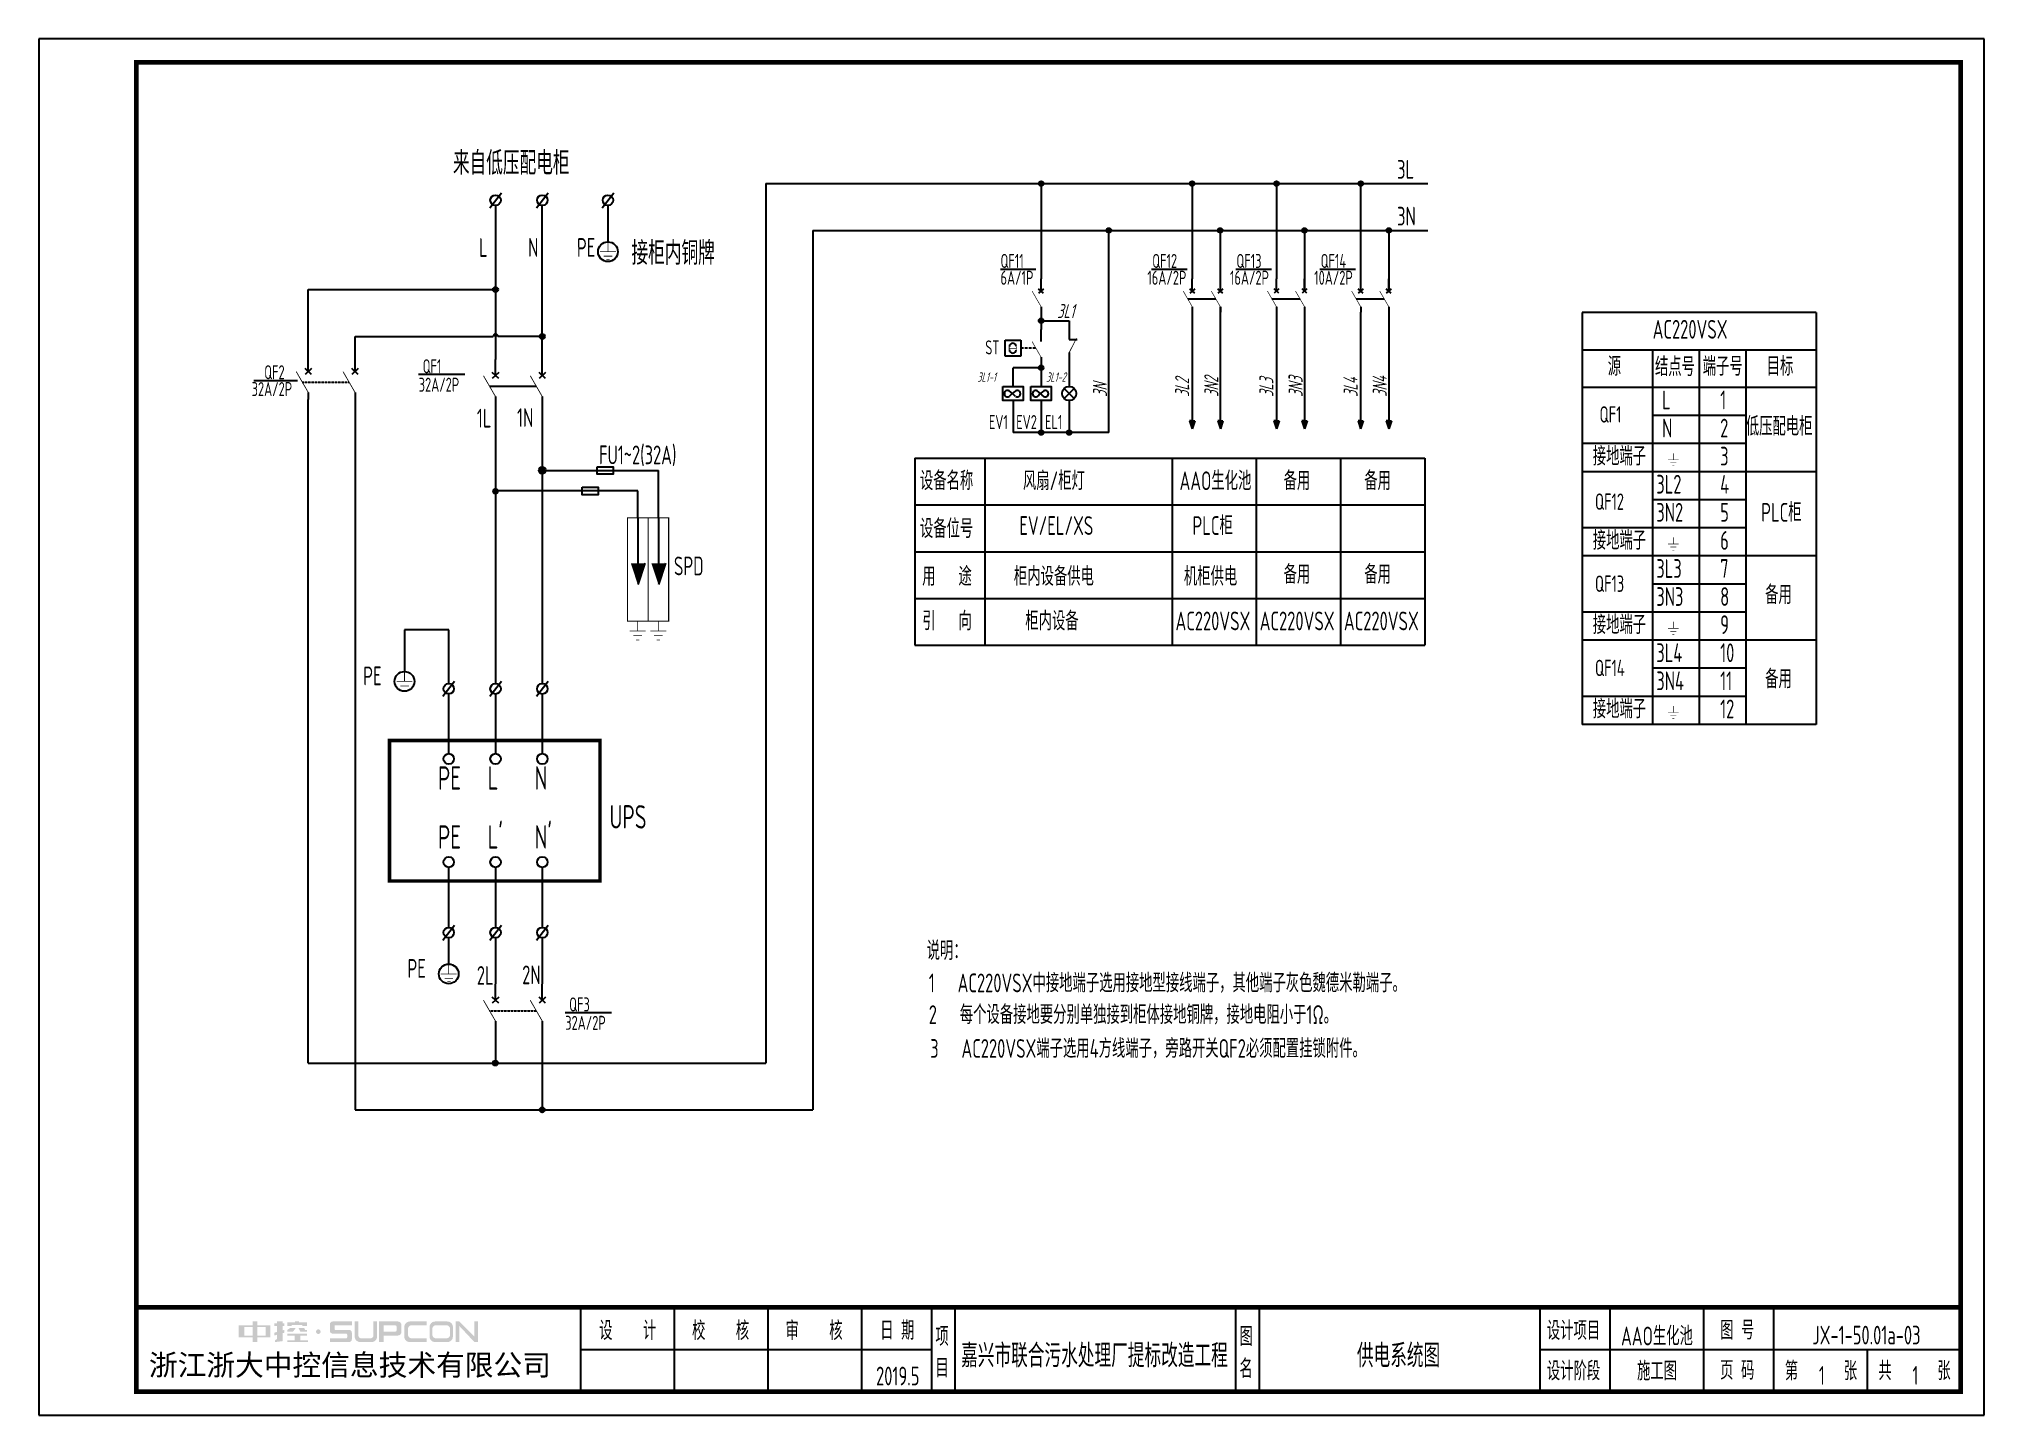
# Model space of a CAD drawing. Header units: millimetres. Extents: x 30557 to 235556, y -116603 to -73383.
# Drawn here: x 43031 to 47189, y -102351 to -99411 of the extents above; entities that cross this region are included whole.
import ezdxf
from ezdxf.enums import TextEntityAlignment as Align

# ---------------------------------------------------------------- set-up
doc = ezdxf.new("R2010")
doc.units = ezdxf.units.MM
doc.linetypes.add('DASHED2', pattern=[0.375, 0.25, -0.125])
doc.linetypes.add('ZWCAD_ISO02W100', pattern=[15, 12, -3])
for name, color, linetype in [('1', 3, 'Continuous'), ('ABDE_DENG', 4, 'Continuous'), ('AXIS', 4, 'Continuous'), ('HZ', 7, 'Continuous'), ('文本层', 2, 'Continuous')]:
    doc.layers.add(name, color=color, linetype=linetype)
doc.layers.add('_Drawing', color=7, linetype='Continuous', lineweight=25)
doc.styles.add('supcon', font='sceie.shx', dxfattribs={"width": 0.75, "height": 40, "bigfont": 'sceic.shx'})
doc.styles.add('SYS', font='romans.shx', dxfattribs={"width": 0.7})
doc.styles.add('Title', font='', dxfattribs={"height": 45})
doc.styles.add('宋体', font='')
doc.styles.get('Title').set_extended_font_data('SimHei')
doc.styles.get('宋体').set_extended_font_data('SimSun')

msp = doc.modelspace()

# ---------------------------------------------------------------- texts
at = {"style": 'supcon', "width": 0.75}
for s, p in [('L', (46500.5, -100202.6)), ('N', (46500.5, -100262.6)), ('3L2', (46488.1, -100382.6)), ('3N2', (46488.1, -100442.6)), ('3L3', (46488.1, -100562.6)), ('3N3', (46488.1, -100622.6)), ('3L4', (46488.1, -100742.6)), ('3N4', (46488.1, -100802.6))]:
    msp.add_text(s, height=40, dxfattribs=at).set_placement(p)
at = {"color": 3, "style": 'supcon', "width": 0.75}
for s, p in [('AAO生化池', (46489.6, -102180.3)), ('2019.5', (44866.7, -102267.8))]:
    msp.add_text(s, height=40, dxfattribs=at).set_placement(p, align=Align.MIDDLE)
at = {"layer": '1', "color": 0, "style": 'supcon', "width": 0.75}
for s, height, p in [('来自低压配电柜', 50, (43915.8, -99701.4)), ('3L', 40, (45934.1, -99709.9)), ('3N', 40, (45934.1, -99809.9)), ('L', 40, (43971.6, -99876.8)), ('N', 40, (44076.5, -99876.8)), ('接柜内铜牌', 50, (44297.5, -99893.8)), ('QF11', 30, (45086.4, -99900.6)), ('QF12', 30, (45410.7, -99900.6)), ('QF13', 30, (45590.7, -99900.6)), ('QF14', 30, (45770.7, -99900.6)), ('6A/1P', 30, (45086.4, -99936.5)), ('16A/2P', 30, (45400.2, -99936.5)), ('16A/2P', 30, (45576.8, -99936.5)), ('10A/2P', 30, (45756.8, -99936.5)), ('ST', 30, (45053.8, -100085.3)), ('QF2', 30, (43512.5, -100138.4)), ('QF1', 30, (43851.2, -100125.6)), ('32A/2P', 30, (43485.7, -100174.3)), ('32A/2P', 30, (43842.8, -100165)), ('1L', 40, (43967, -100241.4)), ('1N', 40, (44052.9, -100240.2)), ('EV1', 30, (45061.5, -100244.8)), ('EV2', 30, (45120, -100244.8)), ('EL1', 30, (45181.5, -100244.8)), ('FU1~2(32A)', 40, (44228, -100319.9)), ('设备名称', 40, (44914.1, -100375.2)), ('设备位号', 40, (44914.1, -100477.4)), ('SPD', 40, (44388.3, -100557.2)), ('用   途', 40, (44919.1, -100579.4)), ('引   向', 40, (44919.1, -100674.7)), ('PE', 40, (43724, -100792.1)), ('UPS', 50, (44250.6, -101098.2)), ('PE', 40, (43818.6, -101417)), ('2L', 40, (43967, -101432)), ('2N', 40, (44063.9, -101430.8)), ('QF3', 30, (44164.4, -101489)), ('32A/2P', 30, (44156, -101528.3))]:
    msp.add_text(s, height=height, dxfattribs=at).set_placement(p)
msp.add_text('PE', height=40, rotation=0.2156, dxfattribs=at).set_placement((44180.9, -99876.8))
at = {"layer": '1', "color": 0, "style": 'supcon', "oblique": 15, "width": 0.75}
for s, height, rotation, p in [('3L1', 30, 0.2156, (45207.3, -100007.8)), ('3L1-1', 20, 0.2156, (45036.7, -100143.8)), ('3L1-2', 20, 0.2156, (45183.7, -100143.8)), ('3N', 30, 90.2156, (45314, -100176.2)), ('3L2', 30, 90.2156, (45489.7, -100176.2)), ('3N2', 30, 90.2156, (45552.2, -100176.2)), ('3L3', 30, 90.2156, (45669.7, -100176.2)), ('3N3', 30, 90.2156, (45732.2, -100176.2)), ('3L4', 30, 90.2156, (45849.7, -100176.2)), ('3N4', 30, 90.2156, (45912.2, -100176.2))]:
    msp.add_text(s, height=height, rotation=rotation, dxfattribs=at).set_placement(p)
at = {"layer": '1', "color": 7, "style": 'supcon', "width": 0.75}
for s, height, p in [('风扇/柜灯', 40, (45134.3, -100375.2)), ('AAO生化池', 40, (45469.1, -100375.2)), ('备用', 40, (45691.5, -100375.2)), ('备用', 40, (45863.9, -100375.2)), ('EV/EL/XS', 40, (45126.6, -100470.9)), ('PLC柜', 40, (45496.6, -100470.9)), ('柜内设备供电', 40, (45115, -100579.4)), ('机柜供电', 40, (45478.4, -100579.4)), ('备用', 40, (45691.5, -100575.2)), ('备用', 40, (45863.9, -100575.2)), ('柜内设备', 40, (45139.4, -100674.7)), ('AC220VSX', 40, (45460.4, -100674.7)), ('AC220VSX', 40, (45640.4, -100674.7)), ('AC220VSX', 40, (45820.4, -100674.7)), ('PE', 50, (43883.9, -101015.2)), ('L', 50, (43990, -101015.2)), ('N', 50, (44090.4, -101015.2)), ('PE', 50, (43883.9, -101141.2)), ("L'", 50, (43990, -101141.2)), ("N'", 50, (44090.4, -101141.2)), ('说明：', 40, (44928.5, -101379)), ('1   AC220VSX中接地端子选用接地型接线端子，其他端子灰色魏德米勒端子。', 40, (44933.1, -101448)), ('2   每个设备接地要分别单独接到柜体接地铜牌，接地电阻小于1Ω。', 40, (44933.1, -101515.7)), ('3   AC220VSX端子选用4方线端子，旁路开关QF2必须配置挂锁附件。', 40, (44936.1, -101588))]:
    msp.add_text(s, height=height, dxfattribs=at).set_placement(p)
at = {"layer": '_Drawing', "color": 3, "style": 'supcon', "width": 0.75}
for s, height, p in [('JX-1-50.01a-03', 40, (46937.4, -102180.3)), ('嘉兴市联合污水处理厂提标改造工程', 50, (45287.2, -102221.7)), ('供电系统图', 50, (45937.2, -102221.7)), ('1', 40, (46842.1, -102266.5)), ('1', 40, (47042.1, -102266.5))]:
    msp.add_text(s, height=height, dxfattribs=at).set_placement(p, align=Align.MIDDLE)
at = {"layer": '文本层', "color": 0, "style": 'supcon', "width": 0.75}
for s, p in [('AC220VSX', (46480.4, -100051.6)), ('源', (46384.3, -100130.8)), ('结点号', (46485.3, -100131.6)), ('端子号 ', (46587.4, -100130.8)), ('目标', (46724.2, -100130.8)), ('1', (46624.7, -100202.6)), ('2', (46624.7, -100262.6)), ('3', (46624.7, -100322.6)), ('4', (46624.7, -100382.6)), ('5', (46624.7, -100442.6)), ('6', (46624.7, -100502.6)), ('7', (46624.7, -100562.6)), ('8', (46624.7, -100622.6)), ('9', (46624.7, -100682.6)), ('10', (46624.7, -100742.6)), ('11', (46624.7, -100802.6)), ('12', (46624.7, -100862.6))]:
    msp.add_text(s, height=40, dxfattribs=at).set_placement(p)
at = {"layer": '文本层', "color": 7, "style": 'supcon', "width": 0.75}
for s, height, p in [('QF1', 35, (46366.8, -100231)), ('低压配电柜', 40, (46679.5, -100258.8)), ('接地端子', 40, (46352.4, -100322.6)), ('QF12', 35, (46357, -100417.3)), ('PLC柜', 40, (46712.3, -100442.6)), ('接地端子', 40, (46352.4, -100502.6)), ('QF13', 35, (46357, -100592.6)), ('备用', 40, (46720.8, -100618.6)), ('接地端子', 40, (46352.4, -100682.6)), ('QF14', 35, (46357, -100772.6)), ('备用', 40, (46720.8, -100798.6)), ('接地端子', 40, (46352.4, -100862.6))]:
    msp.add_text(s, height=height, dxfattribs=at).set_placement(p)

# ---------------------------------------------------------------- blocks, each defined once
blk = doc.blocks.new('S_301')
at = {"color": 0, "const_width": 0.3}
blk.add_lwpolyline([(0, -7.5), (-4.3, -0.06)], dxfattribs=at)
at = {"color": 0}
for points in [[(0, 0), (0, 5.72)], [(0, -7.5), (0, -10)]]:
    blk.add_lwpolyline(points, dxfattribs=at)
at = {"layer": 'HZ', "color": 7, "linetype": 'Continuous', "style": 'SYS', "width": 0.7, "flags": 1}
for tag in ['XYVALUE', 'VALUE']:
    blk.add_attdef(tag, text='', height=0.02, dxfattribs=at).set_placement((-0.55, 8.72), align=Align.MIDDLE)
blk = doc.blocks.new('1P断路器')
at = {"layer": '1', "color": 4}
for p, q in [((10913.1, 36538.9), (10903.8, 36530.3)), ((10913.1, 36530.3), (10903.8, 36538.9))]:
    blk.add_line(p, q, dxfattribs=at)
at = {"layer": 'ABDE_DENG', "linetype": 'Continuous', "xscale": 4, "yscale": 4, "zscale": 4}
blk.add_blockref('S_301', (10908.5, 36534.6), dxfattribs=at)
blk = doc.blocks.new('中控·SUPCON')
at = {"linetype": 'Continuous'}
h = blk.add_hatch(color=2, dxfattribs=at)
h.dxf.hatch_style = 1
h.paths.add_polyline_path([(34, 33), (20, 33), (20, 37), (15, 37), (15, 36), (15, 33), (0, 33), (0, 20), (13, 20), (15, 20), (15, 15), (20, 15), (20, 20), (22, 20), (34, 20)])
h.paths.add_polyline_path([(20, 30), (20, 31), (29, 31), (29, 22), (20, 22)], flags=16)
h.paths.add_polyline_path([(15, 30), (15, 22), (6, 22), (6, 31), (15, 31)], flags=16)
h.paths.add_polyline_path([(47, 32), (49, 32), (49, 35), (47, 35), (47, 37), (41, 37), (41, 35), (38, 35), (38, 32), (41, 32), (41, 25.8), (38, 25), (38, 22), (41, 22.8), (41, 18.3), (39, 17), (39, 15), (47, 16), (47, 24.5), (49, 25), (49, 28), (47, 27.5)])
h.paths.add_polyline_path([(61, 30), (55, 30), (52, 28), (52, 26), (58, 26)])
h.paths.add_polyline_path([(73, 28), (71, 28), (70, 30), (64, 30), (66, 26), (73, 26)])
h.paths.add_polyline_path([(73, 36), (64.6, 36), (64.6, 37), (60.4, 37), (60.4, 36), (52, 36), (52, 32), (56.8, 32), (56.8, 33.1), (68.2, 33.1), (68.2, 32), (73, 32)])
h.paths.add_polyline_path([(66, 22), (73, 22), (73, 24), (52, 24), (52, 22), (60, 22), (60, 17), (52, 17), (52, 15), (74, 15), (74, 17), (66, 17)])
h.paths.add_polyline_path([(82.7, 26.1, 1), (87.6, 26.1, 1)])
h.paths.add_polyline_path([(118, 28), (103.5, 28, -0.414214), (102.5, 29), (102.5, 32, -0.414214), (103.5, 33), (121, 33), (121, 37), (100.5, 37, 0.414214), (97.5, 34), (97.5, 27, 0.414214), (100.5, 24), (115, 24, -0.414214), (116, 23), (116, 20, -0.414214), (115, 19), (97.5, 19), (97.5, 15), (118, 15, 0.414214), (121, 18), (121, 25, 0.414214)])
h.paths.add_polyline_path([(128, 37), (124, 37), (124, 36), (124, 21, 0.414214), (130, 15), (142, 15, 0.414214), (148, 21), (148, 37), (144, 37), (144, 22, -0.414214), (141, 19), (131, 19, -0.414214), (128, 22)])
h.paths.add_polyline_path([(174, 26), (174, 33, 0.414214), (170, 37), (150, 37), (150, 36), (150, 15), (155, 15), (155, 22), (170, 22, 0.414214)])
h.paths.add_polyline_path([(167, 26), (155, 26), (155, 33), (167, 33, -0.414214), (169, 31), (169, 28, -0.414214)], flags=16)
h.paths.add_polyline_path([(201, 19), (185, 19, -0.414214), (181, 23), (181, 29, -0.414214), (185, 33), (201, 33), (201, 37), (183, 37, 0.414214), (177, 31), (177, 21, 0.414214), (183, 15), (201, 15)])
h.paths.add_polyline_path([(229, 21), (229, 31, 0.414214), (223, 37), (210, 37, 0.414214), (204, 31), (204, 21, 0.414214), (210, 15), (223, 15, 0.414214)])
h.paths.add_polyline_path([(207, 23), (207, 29, -0.414214), (211, 33), (222, 33, -0.414214), (226, 29), (226, 23, -0.414214), (222, 19), (211, 19, -0.414214)], flags=16)
h.paths.add_polyline_path([(236, 32.1), (252, 15), (256, 15), (256, 37), (252, 37), (252, 21), (236, 37), (232, 37), (232, 36), (232, 15), (236, 15)])
h = blk.add_hatch(color=2, dxfattribs=at)
h.dxf.hatch_style = 1
h.paths.add_polyline_path([(34, 33), (20, 33), (20, 37), (15, 37), (15, 36), (15, 33), (0, 33), (0, 20), (13, 20), (15, 20), (15, 15), (20, 15), (20, 20), (22, 20), (34, 20)])
h.paths.add_polyline_path([(20, 30), (20, 31), (29, 31), (29, 22), (20, 22)], flags=16)
h.paths.add_polyline_path([(15, 30), (15, 22), (6, 22), (6, 31), (15, 31)], flags=16)
h.paths.add_polyline_path([(47, 32), (49, 32), (49, 35), (47, 35), (47, 37), (41, 37), (41, 35), (38, 35), (38, 32), (41, 32), (41, 25.8), (38, 25), (38, 22), (41, 22.8), (41, 18.3), (39, 17), (39, 15), (47, 16), (47, 24.5), (49, 25), (49, 28), (47, 27.5)])
h.paths.add_polyline_path([(61, 30), (55, 30), (52, 28), (52, 26), (58, 26)])
h.paths.add_polyline_path([(73, 28), (71, 28), (70, 30), (64, 30), (66, 26), (73, 26)])
h.paths.add_polyline_path([(73, 36), (64.6, 36), (64.6, 37), (60.4, 37), (60.4, 36), (52, 36), (52, 32), (56.8, 32), (56.8, 33.1), (68.2, 33.1), (68.2, 32), (73, 32)])
h.paths.add_polyline_path([(66, 22), (73, 22), (73, 24), (52, 24), (52, 22), (60, 22), (60, 17), (52, 17), (52, 15), (74, 15), (74, 17), (66, 17)])
h.paths.add_polyline_path([(82.7, 26.1, 1), (87.6, 26.1, 1)])
h.paths.add_polyline_path([(118, 28), (103.5, 28, -0.414214), (102.5, 29), (102.5, 32, -0.414214), (103.5, 33), (121, 33), (121, 37), (100.5, 37, 0.414214), (97.5, 34), (97.5, 27, 0.414214), (100.5, 24), (115, 24, -0.414214), (116, 23), (116, 20, -0.414214), (115, 19), (97.5, 19), (97.5, 15), (118, 15, 0.414214), (121, 18), (121, 25, 0.414214)])
h.paths.add_polyline_path([(128, 37), (124, 37), (124, 36), (124, 21, 0.414214), (130, 15), (142, 15, 0.414214), (148, 21), (148, 37), (144, 37), (144, 22, -0.414214), (141, 19), (131, 19, -0.414214), (128, 22)])
h.paths.add_polyline_path([(174, 26), (174, 33, 0.414214), (170, 37), (150, 37), (150, 36), (150, 15), (155, 15), (155, 22), (170, 22, 0.414214)])
h.paths.add_polyline_path([(167, 26), (155, 26), (155, 33), (167, 33, -0.414214), (169, 31), (169, 28, -0.414214)], flags=16)
h.paths.add_polyline_path([(201, 19), (185, 19, -0.414214), (181, 23), (181, 29, -0.414214), (185, 33), (201, 33), (201, 37), (183, 37, 0.414214), (177, 31), (177, 21, 0.414214), (183, 15), (201, 15)])
h.paths.add_polyline_path([(229, 21), (229, 31, 0.414214), (223, 37), (210, 37, 0.414214), (204, 31), (204, 21, 0.414214), (210, 15), (223, 15, 0.414214)])
h.paths.add_polyline_path([(207, 23), (207, 29, -0.414214), (211, 33), (222, 33, -0.414214), (226, 29), (226, 23, -0.414214), (222, 19), (211, 19, -0.414214)], flags=16)
h.paths.add_polyline_path([(236, 32.1), (252, 15), (256, 15), (256, 37), (252, 37), (252, 21), (236, 37), (232, 37), (232, 36), (232, 15), (236, 15)])
h = blk.add_hatch(color=2, dxfattribs=at)
h.dxf.hatch_style = 1
h.paths.add_polyline_path([(34, 33), (20, 33), (20, 37), (15, 37), (15, 36), (15, 33), (0, 33), (0, 20), (13, 20), (15, 20), (15, 15), (20, 15), (20, 20), (22, 20), (34, 20)])
h.paths.add_polyline_path([(20, 30), (20, 31), (29, 31), (29, 22), (20, 22)], flags=16)
h.paths.add_polyline_path([(15, 30), (15, 22), (6, 22), (6, 31), (15, 31)], flags=16)
h.paths.add_polyline_path([(47, 32), (49, 32), (49, 35), (47, 35), (47, 37), (41, 37), (41, 35), (38, 35), (38, 32), (41, 32), (41, 25.8), (38, 25), (38, 22), (41, 22.8), (41, 18.3), (39, 17), (39, 15), (47, 16), (47, 24.5), (49, 25), (49, 28), (47, 27.5)])
h.paths.add_polyline_path([(61, 30), (55, 30), (52, 28), (52, 26), (58, 26)])
h.paths.add_polyline_path([(73, 28), (71, 28), (70, 30), (64, 30), (66, 26), (73, 26)])
h.paths.add_polyline_path([(73, 36), (64.6, 36), (64.6, 37), (60.4, 37), (60.4, 36), (52, 36), (52, 32), (56.8, 32), (56.8, 33.1), (68.2, 33.1), (68.2, 32), (73, 32)])
h.paths.add_polyline_path([(66, 22), (73, 22), (73, 24), (52, 24), (52, 22), (60, 22), (60, 17), (52, 17), (52, 15), (74, 15), (74, 17), (66, 17)])
h.paths.add_polyline_path([(82.7, 26.1, 1), (87.6, 26.1, 1)])
h.paths.add_polyline_path([(118, 28), (103.5, 28, -0.414214), (102.5, 29), (102.5, 32, -0.414214), (103.5, 33), (121, 33), (121, 37), (100.5, 37, 0.414214), (97.5, 34), (97.5, 27, 0.414214), (100.5, 24), (115, 24, -0.414214), (116, 23), (116, 20, -0.414214), (115, 19), (97.5, 19), (97.5, 15), (118, 15, 0.414214), (121, 18), (121, 25, 0.414214)])
h.paths.add_polyline_path([(128, 37), (124, 37), (124, 36), (124, 21, 0.414214), (130, 15), (142, 15, 0.414214), (148, 21), (148, 37), (144, 37), (144, 22, -0.414214), (141, 19), (131, 19, -0.414214), (128, 22)])
h.paths.add_polyline_path([(174, 26), (174, 33, 0.414214), (170, 37), (150, 37), (150, 36), (150, 15), (155, 15), (155, 22), (170, 22, 0.414214)])
h.paths.add_polyline_path([(167, 26), (155, 26), (155, 33), (167, 33, -0.414214), (169, 31), (169, 28, -0.414214)], flags=16)
h.paths.add_polyline_path([(201, 19), (185, 19, -0.414214), (181, 23), (181, 29, -0.414214), (185, 33), (201, 33), (201, 37), (183, 37, 0.414214), (177, 31), (177, 21, 0.414214), (183, 15), (201, 15)])
h.paths.add_polyline_path([(229, 21), (229, 31, 0.414214), (223, 37), (210, 37, 0.414214), (204, 31), (204, 21, 0.414214), (210, 15), (223, 15, 0.414214)])
h.paths.add_polyline_path([(207, 23), (207, 29, -0.414214), (211, 33), (222, 33, -0.414214), (226, 29), (226, 23, -0.414214), (222, 19), (211, 19, -0.414214)], flags=16)
h.paths.add_polyline_path([(236, 32.1), (252, 15), (256, 15), (256, 37), (252, 37), (252, 21), (236, 37), (232, 37), (232, 36), (232, 15), (236, 15)])
h = blk.add_hatch(color=2, dxfattribs=at)
h.dxf.hatch_style = 1
h.paths.add_polyline_path([(34, 33), (20, 33), (20, 37), (15, 37), (15, 36), (15, 33), (0, 33), (0, 20), (13, 20), (15, 20), (15, 15), (20, 15), (20, 20), (22, 20), (34, 20)])
h.paths.add_polyline_path([(20, 30), (20, 31), (29, 31), (29, 22), (20, 22)], flags=16)
h.paths.add_polyline_path([(15, 30), (15, 22), (6, 22), (6, 31), (15, 31)], flags=16)
h.paths.add_polyline_path([(47, 32), (49, 32), (49, 35), (47, 35), (47, 37), (41, 37), (41, 35), (38, 35), (38, 32), (41, 32), (41, 25.8), (38, 25), (38, 22), (41, 22.8), (41, 18.3), (39, 17), (39, 15), (47, 16), (47, 24.5), (49, 25), (49, 28), (47, 27.5)])
h.paths.add_polyline_path([(61, 30), (55, 30), (52, 28), (52, 26), (58, 26)])
h.paths.add_polyline_path([(73, 28), (71, 28), (70, 30), (64, 30), (66, 26), (73, 26)])
h.paths.add_polyline_path([(73, 36), (64.6, 36), (64.6, 37), (60.4, 37), (60.4, 36), (52, 36), (52, 32), (56.8, 32), (56.8, 33.1), (68.2, 33.1), (68.2, 32), (73, 32)])
h.paths.add_polyline_path([(66, 22), (73, 22), (73, 24), (52, 24), (52, 22), (60, 22), (60, 17), (52, 17), (52, 15), (74, 15), (74, 17), (66, 17)])
h.paths.add_polyline_path([(82.7, 26.1, 1), (87.6, 26.1, 1)])
h.paths.add_polyline_path([(118, 28), (103.5, 28, -0.414214), (102.5, 29), (102.5, 32, -0.414214), (103.5, 33), (121, 33), (121, 37), (100.5, 37, 0.414214), (97.5, 34), (97.5, 27, 0.414214), (100.5, 24), (115, 24, -0.414214), (116, 23), (116, 20, -0.414214), (115, 19), (97.5, 19), (97.5, 15), (118, 15, 0.414214), (121, 18), (121, 25, 0.414214)])
h.paths.add_polyline_path([(128, 37), (124, 37), (124, 36), (124, 21, 0.414214), (130, 15), (142, 15, 0.414214), (148, 21), (148, 37), (144, 37), (144, 22, -0.414214), (141, 19), (131, 19, -0.414214), (128, 22)])
h.paths.add_polyline_path([(174, 26), (174, 33, 0.414214), (170, 37), (150, 37), (150, 36), (150, 15), (155, 15), (155, 22), (170, 22, 0.414214)])
h.paths.add_polyline_path([(167, 26), (155, 26), (155, 33), (167, 33, -0.414214), (169, 31), (169, 28, -0.414214)], flags=16)
h.paths.add_polyline_path([(201, 19), (185, 19, -0.414214), (181, 23), (181, 29, -0.414214), (185, 33), (201, 33), (201, 37), (183, 37, 0.414214), (177, 31), (177, 21, 0.414214), (183, 15), (201, 15)])
h.paths.add_polyline_path([(229, 21), (229, 31, 0.414214), (223, 37), (210, 37, 0.414214), (204, 31), (204, 21, 0.414214), (210, 15), (223, 15, 0.414214)])
h.paths.add_polyline_path([(207, 23), (207, 29, -0.414214), (211, 33), (222, 33, -0.414214), (226, 29), (226, 23, -0.414214), (222, 19), (211, 19, -0.414214)], flags=16)
h.paths.add_polyline_path([(236, 32.1), (252, 15), (256, 15), (256, 37), (252, 37), (252, 21), (236, 37), (232, 37), (232, 36), (232, 15), (236, 15)])
h = blk.add_hatch(color=2, dxfattribs=at)
h.dxf.hatch_style = 1
h.paths.add_polyline_path([(34, 33), (20, 33), (20, 37), (15, 37), (15, 36), (15, 33), (0, 33), (0, 20), (13, 20), (15, 20), (15, 15), (20, 15), (20, 20), (22, 20), (34, 20)])
h.paths.add_polyline_path([(20, 30), (20, 31), (29, 31), (29, 22), (20, 22)], flags=16)
h.paths.add_polyline_path([(15, 30), (15, 22), (6, 22), (6, 31), (15, 31)], flags=16)
h.paths.add_polyline_path([(47, 32), (49, 32), (49, 35), (47, 35), (47, 37), (41, 37), (41, 35), (38, 35), (38, 32), (41, 32), (41, 25.8), (38, 25), (38, 22), (41, 22.8), (41, 18.3), (39, 17), (39, 15), (47, 16), (47, 24.5), (49, 25), (49, 28), (47, 27.5)])
h.paths.add_polyline_path([(61, 30), (55, 30), (52, 28), (52, 26), (58, 26)])
h.paths.add_polyline_path([(73, 28), (71, 28), (70, 30), (64, 30), (66, 26), (73, 26)])
h.paths.add_polyline_path([(73, 36), (64.6, 36), (64.6, 37), (60.4, 37), (60.4, 36), (52, 36), (52, 32), (56.8, 32), (56.8, 33.1), (68.2, 33.1), (68.2, 32), (73, 32)])
h.paths.add_polyline_path([(66, 22), (73, 22), (73, 24), (52, 24), (52, 22), (60, 22), (60, 17), (52, 17), (52, 15), (74, 15), (74, 17), (66, 17)])
h.paths.add_polyline_path([(82.7, 26.1, 1), (87.6, 26.1, 1)])
h.paths.add_polyline_path([(118, 28), (103.5, 28, -0.414214), (102.5, 29), (102.5, 32, -0.414214), (103.5, 33), (121, 33), (121, 37), (100.5, 37, 0.414214), (97.5, 34), (97.5, 27, 0.414214), (100.5, 24), (115, 24, -0.414214), (116, 23), (116, 20, -0.414214), (115, 19), (97.5, 19), (97.5, 15), (118, 15, 0.414214), (121, 18), (121, 25, 0.414214)])
h.paths.add_polyline_path([(128, 37), (124, 37), (124, 36), (124, 21, 0.414214), (130, 15), (142, 15, 0.414214), (148, 21), (148, 37), (144, 37), (144, 22, -0.414214), (141, 19), (131, 19, -0.414214), (128, 22)])
h.paths.add_polyline_path([(174, 26), (174, 33, 0.414214), (170, 37), (150, 37), (150, 36), (150, 15), (155, 15), (155, 22), (170, 22, 0.414214)])
h.paths.add_polyline_path([(167, 26), (155, 26), (155, 33), (167, 33, -0.414214), (169, 31), (169, 28, -0.414214)], flags=16)
h.paths.add_polyline_path([(201, 19), (185, 19, -0.414214), (181, 23), (181, 29, -0.414214), (185, 33), (201, 33), (201, 37), (183, 37, 0.414214), (177, 31), (177, 21, 0.414214), (183, 15), (201, 15)])
h.paths.add_polyline_path([(229, 21), (229, 31, 0.414214), (223, 37), (210, 37, 0.414214), (204, 31), (204, 21, 0.414214), (210, 15), (223, 15, 0.414214)])
h.paths.add_polyline_path([(207, 23), (207, 29, -0.414214), (211, 33), (222, 33, -0.414214), (226, 29), (226, 23, -0.414214), (222, 19), (211, 19, -0.414214)], flags=16)
h.paths.add_polyline_path([(236, 32.1), (252, 15), (256, 15), (256, 37), (252, 37), (252, 21), (236, 37), (232, 37), (232, 36), (232, 15), (236, 15)])
h = blk.add_hatch(color=2, dxfattribs=at)
h.dxf.hatch_style = 1
h.paths.add_polyline_path([(34, 33), (20, 33), (20, 37), (15, 37), (15, 36), (15, 33), (0, 33), (0, 20), (13, 20), (15, 20), (15, 15), (20, 15), (20, 20), (22, 20), (34, 20)])
h.paths.add_polyline_path([(20, 30), (20, 31), (29, 31), (29, 22), (20, 22)], flags=16)
h.paths.add_polyline_path([(15, 30), (15, 22), (6, 22), (6, 31), (15, 31)], flags=16)
h.paths.add_polyline_path([(47, 32), (49, 32), (49, 35), (47, 35), (47, 37), (41, 37), (41, 35), (38, 35), (38, 32), (41, 32), (41, 25.8), (38, 25), (38, 22), (41, 22.8), (41, 18.3), (39, 17), (39, 15), (47, 16), (47, 24.5), (49, 25), (49, 28), (47, 27.5)])
h.paths.add_polyline_path([(61, 30), (55, 30), (52, 28), (52, 26), (58, 26)])
h.paths.add_polyline_path([(73, 28), (71, 28), (70, 30), (64, 30), (66, 26), (73, 26)])
h.paths.add_polyline_path([(73, 36), (64.6, 36), (64.6, 37), (60.4, 37), (60.4, 36), (52, 36), (52, 32), (56.8, 32), (56.8, 33.1), (68.2, 33.1), (68.2, 32), (73, 32)])
h.paths.add_polyline_path([(66, 22), (73, 22), (73, 24), (52, 24), (52, 22), (60, 22), (60, 17), (52, 17), (52, 15), (74, 15), (74, 17), (66, 17)])
h.paths.add_polyline_path([(82.7, 26.1, 1), (87.6, 26.1, 1)])
h.paths.add_polyline_path([(118, 28), (103.5, 28, -0.414214), (102.5, 29), (102.5, 32, -0.414214), (103.5, 33), (121, 33), (121, 37), (100.5, 37, 0.414214), (97.5, 34), (97.5, 27, 0.414214), (100.5, 24), (115, 24, -0.414214), (116, 23), (116, 20, -0.414214), (115, 19), (97.5, 19), (97.5, 15), (118, 15, 0.414214), (121, 18), (121, 25, 0.414214)])
h.paths.add_polyline_path([(128, 37), (124, 37), (124, 36), (124, 21, 0.414214), (130, 15), (142, 15, 0.414214), (148, 21), (148, 37), (144, 37), (144, 22, -0.414214), (141, 19), (131, 19, -0.414214), (128, 22)])
h.paths.add_polyline_path([(174, 26), (174, 33, 0.414214), (170, 37), (150, 37), (150, 36), (150, 15), (155, 15), (155, 22), (170, 22, 0.414214)])
h.paths.add_polyline_path([(167, 26), (155, 26), (155, 33), (167, 33, -0.414214), (169, 31), (169, 28, -0.414214)], flags=16)
h.paths.add_polyline_path([(201, 19), (185, 19, -0.414214), (181, 23), (181, 29, -0.414214), (185, 33), (201, 33), (201, 37), (183, 37, 0.414214), (177, 31), (177, 21, 0.414214), (183, 15), (201, 15)])
h.paths.add_polyline_path([(229, 21), (229, 31, 0.414214), (223, 37), (210, 37, 0.414214), (204, 31), (204, 21, 0.414214), (210, 15), (223, 15, 0.414214)])
h.paths.add_polyline_path([(207, 23), (207, 29, -0.414214), (211, 33), (222, 33, -0.414214), (226, 29), (226, 23, -0.414214), (222, 19), (211, 19, -0.414214)], flags=16)
h.paths.add_polyline_path([(236, 32.1), (252, 15), (256, 15), (256, 37), (252, 37), (252, 21), (236, 37), (232, 37), (232, 36), (232, 15), (236, 15)])
blk = doc.blocks.new('supcon图框')
at = {"linetype": 'Continuous'}
for p, q in [((6145.7, 4361.7), (1987.7, 4361.7)), ((1987.7, 4361.7), (1987.7, 1421.7)), ((6145.7, 1421.7), (6145.7, 4361.7)), ((1987.7, 1421.7), (6145.7, 1421.7))]:
    blk.add_line(p, q, dxfattribs=at)
for p, q in [((3145.7, 1651.7), (3145.7, 1471.7)), ((3345.7, 1651.7), (3345.7, 1471.7)), ((3545.7, 1651.7), (3545.7, 1471.7)), ((3745.7, 1651.7), (3745.7, 1471.7)), ((3895.7, 1651.7), (3895.7, 1471.7)), ((3945.7, 1651.7), (3945.7, 1471.7)), ((4545.7, 1651.7), (4545.7, 1471.7)), ((4595.7, 1651.7), (4595.7, 1471.7)), ((5195.7, 1651.7), (5195.7, 1471.7)), ((5345.7, 1651.7), (5345.7, 1471.7)), ((5545.7, 1651.7), (5545.7, 1471.7)), ((5695.7, 1651.7), (5695.7, 1471.7)), ((3145.7, 1561.7), (3895.7, 1561.7)), ((5195.7, 1561.7), (6095.7, 1561.7)), ((5895.7, 1561.7), (5895.7, 1471.7))]:
    blk.add_line(p, q)
at = {"linetype": 'Continuous', "const_width": 10}
blk.add_lwpolyline([(2195.7, 4311.7), (6095.7, 4311.7), (6095.7, 1471.7), (2195.7, 1471.7)], close=True, dxfattribs=at)
blk.add_lwpolyline([(2195.7, 1651.7), (6095.7, 1651.7)], dxfattribs=at)
at = {"linetype": 'Continuous', "xscale": 2, "yscale": 2, "zscale": 2}
blk.add_blockref('中控·SUPCON', (2414.6, 1547.7), dxfattribs=at)
at = {"style": 'supcon', "width": 0.75}
for s, p in [('设    计', (3246.2, 1604.2)), ('校    核', (3444.8, 1604.2)), ('审    核', (3644.5, 1604.2)), ('日 期', (3822.5, 1604.2)), ('设计项目', (5268, 1604.2)), ('图 号', (5618, 1604.2)), ('项', (3918.2, 1590.7)), ('图', (4568.2, 1590.7)), ('目', (3918.2, 1522.9)), ('名', (4568.2, 1522.9)), ('设计阶段', (5268, 1518.1)), ('施工图', (5446.5, 1518.1)), ('页 码', (5618, 1518.1)), ('第      张', (5797, 1518.1)), ('共      张', (5997, 1518.1))]:
    blk.add_text(s, height=40, dxfattribs=at).set_placement(p, align=Align.MIDDLE)
at = {"style": 'Title'}
blk.add_text('浙江浙大中控信息技术有限公司', height=45, dxfattribs=at).set_placement((2222.8, 1506.2))
blk = doc.blocks.new('XX')
at = {"layer": 'ABDE_DENG', "linetype": 'Continuous'}
for p, q in [((-4.5, 0), (-5.5, 0)), ((-3, 0), (-4, 0)), ((-1.5, 0), (-2.5, 0)), ((0, 0), (-1, 0))]:
    blk.add_line(p, q, dxfattribs=at)
blk = doc.blocks.new('温控开关')
at = {"color": 4, "lineweight": -3}
for p, q in [((10981.5, 36493.3), (10981.5, 36523.3)), ((10981.5, 36523.3), (11011.5, 36523.3)), ((11011.5, 36523.3), (11011.5, 36508.3)), ((11011.5, 36493.3), (10981.5, 36493.3)), ((11011.5, 36508.3), (11011.5, 36493.3))]:
    blk.add_line(p, q, dxfattribs=at)
for centre, start, end in [((10995.9, 36511.4), 1.6021, 178.3979), ((10995.9, 36505.2), 181.6021, 358.3979)]:
    blk.add_arc(centre, 6.46, start, end, dxfattribs=at)
at = {"layer": 'ABDE_DENG', "linetype": 'Continuous'}
for name, p, xscale, yscale, zscale in [('S_301', (11049.8, 36521.1), 4, 4, 4), ('XX', (11039, 36508.3), 5, 5, 5)]:
    blk.add_blockref(name, p, dxfattribs=dict(at, xscale=xscale, yscale=yscale, zscale=zscale))
at = {"layer": '1', "color": 4, "style": '宋体', "width": 0.75}
blk.add_text('I', height=15, rotation=90.2156, dxfattribs=at).set_placement((11003.4, 36504.3))
blk = doc.blocks.new('风扇')
at = {"layer": 'AXIS', "color": 0, "linetype": 'ByBlock'}
blk.add_lwpolyline([(10385.5, 36501.6), (10434.1, 36501.6), (10434.1, 36467.7), (10385.5, 36467.7)], close=True, dxfattribs=at)
for centre, radius, start, end in [((10397.1, 36484.3), 7.7, 64.0101, 295.9899), ((10334.7, 36401.1), 111.5, 43.1584, 53.9119), ((10498.1, 36382.6), 136.1, 127.0612, 135.8685), ((10419.5, 36484.3), 7.7, 244.0101, 115.9899)]:
    blk.add_arc(centre, radius, start, end, dxfattribs=at)
blk = doc.blocks.new('S_302')
at = {"color": 0, "linetype": 'Continuous'}
for p, q in [((0, 3.75), (0, 0)), ((0, 0), (2.98, 0))]:
    blk.add_line(p, q, dxfattribs=at)
at = {"color": 0, "linetype": 'Continuous', "const_width": 0.3}
blk.add_lwpolyline([(0, -5), (2.78, 0.46)], dxfattribs=at)
at = {"color": 0, "linetype": 'Continuous'}
blk.add_lwpolyline([(0, -5), (0, -8.75)], dxfattribs=at)
at = {"color": 0, "linetype": 'Continuous', "style": 'SYS', "width": 0.7, "flags": 1}
for tag in ['XYVALUE', 'VALUE']:
    blk.add_attdef(tag, text='', height=0.02, dxfattribs=at).set_placement((2.5, 6.75), align=Align.MIDDLE)
blk = doc.blocks.new('常闭开关')
at = {"layer": 'ABDE_DENG', "linetype": 'Continuous', "xscale": 5, "yscale": 5, "zscale": 5}
blk.add_blockref('S_302', (10573.1, 36568.2), dxfattribs=at)

# ---------------------------------------------------------------- hatches: boundary and pattern name
h = msp.add_hatch(color=256)
h.dxf.hatch_style = 1
h.paths.add_polyline_path([(45178.1, -99720.3, 1), (45168.1, -99720.3, 1)])
h = msp.add_hatch(color=256)
h.dxf.hatch_style = 1
h.paths.add_polyline_path([(45501.2, -99720.3, 1), (45491.2, -99720.3, 1)])
h = msp.add_hatch(color=256)
h.dxf.hatch_style = 1
h.paths.add_polyline_path([(45681.2, -99720.3, 1), (45671.2, -99720.3, 1)])
h = msp.add_hatch(color=256)
h.dxf.hatch_style = 1
h.paths.add_polyline_path([(45861.7, -99720.3, 1), (45851.7, -99720.3, 1)])
h = msp.add_hatch(color=256)
h.dxf.hatch_style = 1
h.paths.add_polyline_path([(45323.1, -99820.3, 1), (45313.1, -99820.3, 1)])
h = msp.add_hatch(color=256)
h.dxf.hatch_style = 1
h.paths.add_polyline_path([(45561.2, -99820.3, 1), (45551.2, -99820.3, 1)])
h = msp.add_hatch(color=256)
h.dxf.hatch_style = 1
h.paths.add_polyline_path([(45741.2, -99820.3, 1), (45731.2, -99820.3, 1)])
h = msp.add_hatch(color=256)
h.dxf.hatch_style = 1
h.paths.add_polyline_path([(45921.2, -99820.3, 1), (45911.2, -99820.3, 1)])
h = msp.add_hatch(color=256)
h.dxf.hatch_style = 1
h.paths.add_polyline_path([(45178.1, -100013.2, 1), (45168.1, -100013.2, 1)])
h = msp.add_hatch(color=256)
h.dxf.hatch_style = 1
h.paths.add_polyline_path([(45178.1, -100113.9, 1), (45168.1, -100113.9, 1)])
h = msp.add_hatch(color=256)
h.dxf.hatch_style = 1
h.paths.add_polyline_path([(45178.1, -100252.2, 1), (45168.1, -100252.2, 1)])
h = msp.add_hatch(color=256)
h.dxf.hatch_style = 1
h.paths.add_polyline_path([(45238.1, -100252.2, 1), (45228.1, -100252.2, 1)])
at = {"layer": '1'}
h = msp.add_hatch(color=7, dxfattribs=at)
h.paths.add_polyline_path([(44006.9, -99941.3, 0.414214), (44001.5, -99946.7), (44006.9, -99946.7)])
h.paths.add_polyline_path([(44006.9, -99941.3), (44006.9, -99946.7), (44012.3, -99946.7, 0.414214)])
h.paths.add_polyline_path([(44012.3, -99946.7), (44001.5, -99946.7, 1)])
h = msp.add_hatch(color=7, dxfattribs=at)
h.paths.add_polyline_path([(44106.9, -100041.3, 0.414214), (44101.5, -100046.7), (44106.9, -100046.7)])
h.paths.add_polyline_path([(44106.9, -100041.3), (44106.9, -100046.7), (44112.3, -100046.7, 0.414214)])
h.paths.add_polyline_path([(44112.3, -100046.7), (44101.5, -100046.7, 1)])
for color, points in [(1, [(45496.2, -100227.3), (45490.6, -100227.3), (45496.2, -100244.1), (45501.9, -100227.3)]), (150, [(45561.9, -100227.3), (45556.3, -100227.3), (45550.6, -100227.3), (45556.3, -100244.2)]), (1, [(45676.2, -100227.3), (45670.6, -100227.3), (45676.2, -100244.1), (45681.9, -100227.3)]), (150, [(45741.9, -100227.3), (45736.3, -100227.3), (45730.6, -100227.3), (45736.3, -100244.2)]), (1, [(45856.2, -100227.3), (45850.6, -100227.3), (45856.2, -100244.1), (45861.9, -100227.3)]), (150, [(45921.9, -100227.3), (45916.3, -100227.3), (45910.6, -100227.3), (45916.3, -100244.2)]), (0, [(44311, -100531.5), (44296, -100531.5), (44311, -100576.5), (44326, -100531.5)]), (0, [(44355, -100531.5), (44340, -100531.5), (44355, -100576.5), (44370, -100531.5)])]:
    msp.add_hatch(color=color, dxfattribs=at).paths.add_polyline_path(points)
h = msp.add_hatch(color=7, dxfattribs=at)
h.paths.add_polyline_path([(44106.9, -100325.9, 0.414214), (44099.7, -100333.1), (44106.9, -100333.1)])
h.paths.add_polyline_path([(44106.9, -100325.9), (44106.9, -100333.1), (44114.1, -100333.1, 0.414214)])
h.paths.add_polyline_path([(44114.1, -100333.1), (44099.7, -100333.1, 1)])
h = msp.add_hatch(color=7, dxfattribs=at)
h.paths.add_polyline_path([(44006.8, -100370.5, 0.414214), (43999.6, -100377.7), (44006.8, -100377.7)])
h.paths.add_polyline_path([(44006.8, -100370.5), (44006.8, -100377.7), (44014, -100377.7, 0.414214)])
h.paths.add_polyline_path([(44014, -100377.7), (43999.6, -100377.7, 1)])
h = msp.add_hatch(color=7, dxfattribs=at)
h.paths.add_polyline_path([(44006.7, -101593.7, 0.414214), (44001.3, -101599.1), (44006.7, -101599.1)])
h.paths.add_polyline_path([(44006.7, -101593.7), (44006.7, -101599.1), (44012.1, -101599.1, 0.414214)])
h.paths.add_polyline_path([(44012.1, -101599.1), (44001.3, -101599.1, 1)])
h = msp.add_hatch(color=7, dxfattribs=at)
h.paths.add_polyline_path([(44106.7, -101693.7, 0.414214), (44101.3, -101699.1), (44106.7, -101699.1)])
h.paths.add_polyline_path([(44106.7, -101693.7), (44106.7, -101699.1), (44112.1, -101699.1, 0.414214)])
h.paths.add_polyline_path([(44112.1, -101699.1), (44101.3, -101699.1, 1)])

# ---------------------------------------------------------------- linework, layer by layer
at = {"color": 1}
for p, q in [((44584.9, -99720.3), (45999.8, -99720.3)), ((43606.7, -100087.4), (43606.7, -99946.7)), ((43606.7, -99946.7), (44006.9, -99946.7)), ((43606.7, -101599.1), (43606.7, -100181.7)), ((44006.9, -100190.5), (44006.9, -100788.4)), ((43606.7, -101599.1), (44584.9, -101599.1))]:
    msp.add_line(p, q, dxfattribs=at)
at = {"color": 150, "linetype": 'Continuous'}
msp.add_line((44106.9, -100096.1), (44106.9, -99767.2), dxfattribs=at)
at = {"color": 150}
for p, q in [((44684.9, -99820.3), (45999.8, -99820.3)), ((45318.1, -100252.2), (45318.1, -99820.3)), ((43706.7, -100087.4), (43706.7, -100046.7)), ((43706.7, -100046.7), (44001.9, -100046.7)), ((44111.9, -100046.7), (44011.9, -100046.7)), ((43706.7, -100181.7), (43706.7, -101699.1)), ((44106.9, -100190.5), (44106.9, -100788.4)), ((43706.7, -101699.1), (44684.9, -101699.1))]:
    msp.add_line(p, q, dxfattribs=at)
at = {"linetype": 'Continuous'}
for p, q in [((45086, -99903), (45162.2, -99903)), ((45409.1, -99903), (45485.3, -99903)), ((45589.1, -99903), (45665.3, -99903)), ((45769.1, -99903), (45845.3, -99903)), ((43490.2, -100140.8), (43583.5, -100140.8)), ((43842.4, -100127.8), (43941.4, -100127.8)), ((45633.1, -100306.7), (45633.1, -100706.7)), ((44155.6, -101491.1), (44254.6, -101491.1))]:
    msp.add_line(p, q, dxfattribs=at)
at = {"color": 4}
for p, q in [((45486.6, -99966.7), (45546.6, -99966.7)), ((45666.6, -99966.7), (45726.6, -99966.7)), ((45846.6, -99966.7), (45906.6, -99966.7))]:
    msp.add_line(p, q, dxfattribs=at)
at = {"lineweight": -3}
for p, q in [((46829.8, -99995.9), (46329.8, -99995.9)), ((46329.8, -99995.9), (46329.8, -100875.9)), ((46829.8, -99995.9), (46829.8, -100875.9)), ((46829.8, -100075.9), (46329.8, -100075.9)), ((46479.8, -100075.9), (46479.8, -100875.9)), ((46579.8, -100075.9), (46579.8, -100875.9)), ((46679.8, -100075.9), (46679.8, -100875.9)), ((46829.8, -100155.9), (46329.8, -100155.9)), ((46679.8, -100215.9), (46479.8, -100215.9)), ((46679.8, -100275.9), (46329.8, -100275.9)), ((44903.1, -100306.7), (45993.1, -100306.7)), ((44903.1, -100306.7), (44903.1, -100706.7)), ((45053.1, -100306.7), (45053.1, -100706.7)), ((45453.1, -100306.7), (45453.1, -100706.7)), ((45633.1, -100306.7), (45633.1, -100706.7)), ((45813.1, -100306.7), (45813.1, -100706.7)), ((45993.1, -100306.7), (45993.1, -100706.7)), ((44106.9, -100333), (44355, -100333)), ((44106.9, -100334.4), (44106.9, -100334.4)), ((44355, -100434.4), (44355, -100333)), ((46829.8, -100335.9), (46329.8, -100335.9)), ((44311, -100377), (44006.9, -100377)), ((44311, -100434.4), (44311, -100377)), ((44903.1, -100406.7), (45993.1, -100406.7)), ((46679.8, -100395.9), (46479.8, -100395.9)), ((46679.8, -100455.9), (46329.8, -100455.9)), ((44903.1, -100506.7), (45993.1, -100506.7)), ((46829.8, -100515.9), (46329.8, -100515.9)), ((46679.8, -100575.9), (46479.8, -100575.9)), ((44903.1, -100606.7), (45993.1, -100606.7)), ((46679.8, -100635.9), (46329.8, -100635.9)), ((44903.1, -100706.7), (45993.1, -100706.7)), ((46829.8, -100695.9), (46329.8, -100695.9)), ((46679.8, -100755.9), (46479.8, -100755.9)), ((44113.8, -100790.7), (44113.8, -100790.7)), ((46679.8, -100815.9), (46329.8, -100815.9)), ((46829.8, -100875.9), (46329.8, -100875.9))]:
    msp.add_line(p, q, dxfattribs=at)
at = {"color": 1, "lineweight": -3}
for p, q in [((45173.1, -100013.2), (45233.1, -100013.2)), ((45233.1, -100013.2), (45233.1, -100032.1))]:
    msp.add_line(p, q, dxfattribs=at)
at = {"color": 4, "linetype": 'DASHED2'}
for p, q in [((43593.8, -100144.4), (43693.8, -100144.4)), ((43994, -101487.3), (44094, -101487.3))]:
    msp.add_line(p, q, dxfattribs=at)
at = {"color": 4, "linetype": 'ZWCAD_ISO02W100', "lineweight": -3, "ltscale": 0.1}
msp.add_line((43994, -100153.1), (44094, -100153.1), dxfattribs=at)
at = {"color": 60, "lineweight": -3}
for p, q in [((43906.9, -100673.5), (43812.3, -100673.5)), ((43812.3, -100673.5), (43812.3, -100762.8)), ((43906.9, -100788.3), (43906.9, -100673.5)), ((43906.9, -101387.6), (43906.9, -101331.7))]:
    msp.add_line(p, q, dxfattribs=at)
at = {"lineweight": -3}
for points in [[(44224, -100325.1), (44258.5, -100325.1), (44258.5, -100341), (44224, -100341)], [(44192, -100369.1), (44226.5, -100369.1), (44226.5, -100384.9), (44192, -100384.9)]]:
    msp.add_lwpolyline(points, close=True, dxfattribs=at)
for points, const_width in [([(44289, -100655), (44333, -100655), (44333, -100434.4), (44289, -100434.4)], 2.25), ([(44333, -100655), (44377, -100655), (44377, -100434.4), (44333, -100434.4)], 2.25), ([(43780.1, -100910.1), (43780.1, -101210.1), (44230.1, -101210.1), (44230.1, -100910.1)], 7.5)]:
    msp.add_lwpolyline(points, close=True, dxfattribs=dict(at, const_width=const_width))
for centre in [(45173.1, -99720.3), (45496.2, -99720.3), (45676.2, -99720.3), (45856.7, -99720.3), (45318.1, -99820.3), (45556.2, -99820.3), (45736.2, -99820.3), (45916.2, -99820.3), (45173.1, -100013.2), (45173.1, -100113.9), (45173.1, -100252.2), (45233.1, -100252.2)]:
    msp.add_circle(centre, 5)
at = {"color": 150}
msp.add_arc((44006.9, -100046.7), 5, 360, 180, dxfattribs=at)
at = {"layer": '1', "color": 7}
for p, q in [((43994.4, -99771.8), (44019.4, -99740)), ((44094.4, -99771.8), (44119.4, -99740)), ((44234.7, -99771.8), (44259.7, -99740)), ((43894.4, -100815.4), (43919.4, -100783.6)), ((43894.4, -100815.4), (43919.4, -100783.6)), ((43994.4, -100815.5), (44019.4, -100783.6)), ((43994.4, -100815.5), (44019.4, -100783.6)), ((43894.4, -101336.4), (43919.3, -101304.5)), ((43994.4, -101336.4), (44019.4, -101304.5))]:
    msp.add_line(p, q, dxfattribs=at)
at = {"layer": '1', "color": 1, "linetype": 'Continuous'}
for p, q in [((45173.1, -99720.3), (45173.1, -99923.9)), ((45496.2, -99720.3), (45496.2, -99923.9)), ((45676.2, -99720.3), (45676.2, -99923.9)), ((45856.2, -99720.3), (45856.2, -99923.9)), ((44006.9, -99767.2), (44006.9, -100096.1)), ((45173.1, -99994.7), (45173.1, -100031.7)), ((45496.2, -99994.7), (45496.2, -100227.3)), ((45676.2, -99994.7), (45676.2, -100227.3)), ((45856.2, -99994.7), (45856.2, -100227.3)), ((45173.1, -100102.5), (45173.1, -100153.6)), ((45490.6, -100227.3), (45496.2, -100244.1)), ((45496.2, -100227.3), (45490.6, -100227.3)), ((45496.2, -100227.3), (45501.9, -100227.3)), ((45501.9, -100227.3), (45496.2, -100244.1)), ((45670.6, -100227.3), (45676.2, -100244.1)), ((45676.2, -100227.3), (45670.6, -100227.3)), ((45676.2, -100227.3), (45681.9, -100227.3)), ((45681.9, -100227.3), (45676.2, -100244.1)), ((45850.6, -100227.3), (45856.2, -100244.1)), ((45856.2, -100227.3), (45850.6, -100227.3)), ((45856.2, -100227.3), (45861.9, -100227.3)), ((45861.9, -100227.3), (45856.2, -100244.1)), ((44006.9, -100810.8), (44006.9, -100938.1)), ((44006.9, -101181.1), (44006.9, -101309.2)), ((44006.9, -101331.7), (44006.9, -101430.3)), ((44006.9, -101524.6), (44006.9, -101599.1))]:
    msp.add_line(p, q, dxfattribs=at)
at = {"layer": '1', "color": 60, "ltscale": 0.5}
msp.add_line((44247.2, -99767.2), (44247.2, -99844.5), dxfattribs=at)
at = {"layer": '1', "color": 150}
for p, q in [((45556.2, -99820.3), (45556.2, -99949.7)), ((45736.2, -99820.3), (45736.2, -99949.7)), ((45916.2, -99820.3), (45916.2, -99949.7)), ((45556.2, -99983.4), (45556.2, -100227.3)), ((45736.2, -99983.4), (45736.2, -100227.3)), ((45916.2, -99983.4), (45916.2, -100227.3)), ((45556.3, -100227.2), (45550.6, -100227.2)), ((45550.6, -100227.2), (45556.3, -100244.1)), ((45550.6, -100227.3), (45556.3, -100244.2)), ((45561.9, -100227.2), (45556.3, -100244.1)), ((45556.3, -100227.2), (45561.9, -100227.2)), ((45561.9, -100227.3), (45556.3, -100244.2)), ((45736.3, -100227.2), (45730.6, -100227.2)), ((45730.6, -100227.2), (45736.3, -100244.1)), ((45730.6, -100227.3), (45736.3, -100244.2)), ((45741.9, -100227.2), (45736.3, -100244.1)), ((45736.3, -100227.2), (45741.9, -100227.2)), ((45741.9, -100227.3), (45736.3, -100244.2)), ((45916.3, -100227.2), (45910.6, -100227.2)), ((45910.6, -100227.2), (45916.3, -100244.1)), ((45910.6, -100227.3), (45916.3, -100244.2)), ((45921.9, -100227.2), (45916.3, -100244.1)), ((45916.3, -100227.2), (45921.9, -100227.2)), ((45921.9, -100227.3), (45916.3, -100244.2)), ((44106.9, -100810.8), (44106.9, -100938.1)), ((44106.9, -101181.1), (44106.9, -101309.2)), ((44106.9, -101331.7), (44106.9, -101430.3)), ((44106.9, -101524.6), (44106.9, -101699.1))]:
    msp.add_line(p, q, dxfattribs=at)
at = {"layer": '1', "color": 0}
for p, q in [((45243.9, -100158), (45222.4, -100179.6)), ((45243.9, -100179.6), (45222.4, -100158)), ((44094.4, -100815.5), (44119.4, -100783.6)), ((44094.4, -100815.5), (44119.4, -100783.6)), ((44094.4, -101336.4), (44119.4, -101304.5))]:
    msp.add_line(p, q, dxfattribs=at)
at = {"layer": '1', "color": 0, "linetype": 'Continuous'}
for p, q in [((44311, -100434.4), (44311, -100531.5)), ((44355, -100434.4), (44355, -100531.5)), ((44326, -100531.5), (44311, -100576.5)), ((44370, -100531.5), (44355, -100576.5))]:
    msp.add_line(p, q, dxfattribs=at)
at = {"layer": '1', "color": 60}
for p, q in [((43906.9, -100938.1), (43906.9, -100810.8)), ((43906.9, -101309.2), (43906.9, -101181.1))]:
    msp.add_line(p, q, dxfattribs=at)
at = {"layer": '1', "color": 0}
for points, const_width in [([(44230.2, -99865.9), (44264.3, -99865.9)], 1.62), ([(44238.3, -99875.3), (44256.7, -99875.3)], 1.62), ([(44247.2, -99844.8), (44247.2, -99865.9)], 1.62), ([(44243.9, -99882.3), (44251, -99882.3)], 1.62), ([(46513.1, -100310.4), (46535.8, -100310.4)], 1.08), ([(46518.4, -100316.8), (46530.7, -100316.8)], 1.08), ([(46522.2, -100323.4), (46527, -100323.4)], 1.08), ([(46524.4, -100296.4), (46524.4, -100310.4)], 1.08), ([(46513.1, -100490.4), (46535.8, -100490.4)], 1.08), ([(46518.4, -100496.8), (46530.7, -100496.8)], 1.08), ([(46524.4, -100476.4), (46524.4, -100490.4)], 1.08), ([(46522.2, -100503.4), (46527, -100503.4)], 1.08), ([(46524.4, -100656.4), (46524.4, -100670.4)], 1.08), ([(46513.1, -100670.4), (46535.8, -100670.4)], 1.08), ([(46518.4, -100676.8), (46530.7, -100676.8)], 1.08), ([(46522.2, -100683.4), (46527, -100683.4)], 1.08), ([(43795.3, -100783.9), (43829.3, -100783.9)], 1.62), ([(43812.3, -100762.8), (43812.3, -100783.9)], 1.62), ([(43803.3, -100793.4), (43821.8, -100793.4)], 1.62), ([(46513.1, -100850.4), (46535.8, -100850.4)], 1.08), ([(46518.4, -100856.8), (46530.7, -100856.8)], 1.08), ([(46522.2, -100863.4), (46527, -100863.4)], 1.08), ([(46524.4, -100836.4), (46524.4, -100850.4)], 1.08), ([(43889.8, -101408.7), (43923.9, -101408.7)], 1.62), ([(43906.9, -101387.6), (43906.9, -101408.7)], 1.62), ([(43897.9, -101418.2), (43916.3, -101418.2)], 1.62), ([(43903.6, -101425.2), (43910.7, -101425.2)], 1.62)]:
    msp.add_lwpolyline(points, dxfattribs=dict(at, const_width=const_width))
at = {"layer": '1', "color": 2, "const_width": 1.62}
for points in [[(44311, -100655), (44311, -100676)], [(44355, -100655), (44355, -100676)], [(44328, -100676), (44293.9, -100676)], [(44319.9, -100685.5), (44301.5, -100685.5)], [(44314.3, -100695.4), (44307.2, -100695.4)], [(44372, -100676), (44337.9, -100676)], [(44363.9, -100685.5), (44345.5, -100685.5)], [(44358.3, -100695.4), (44351.2, -100695.4)]]:
    msp.add_lwpolyline(points, dxfattribs=at)
at = {"layer": '1', "color": 7}
for centre, radius in [((44006.9, -99755.9), 11.2), ((44106.9, -99755.9), 11.2), ((44247.2, -99755.9), 11.2), ((44006.9, -99946.7), 5.4), ((44106.9, -100046.7), 5.4), ((44106.9, -100333), 7.2), ((43906.9, -100799.5), 11.2), ((43906.9, -100799.5), 11.2), ((44006.9, -100799.6), 11.2), ((44006.9, -100799.6), 11.2), ((43906.9, -100949.3), 11.2), ((44006.9, -100949.3), 11.2), ((44106.9, -100949.3), 11.2), ((43906.9, -101169.9), 11.2), ((44006.9, -101169.9), 11.2), ((44106.9, -101169.9), 11.2), ((43906.9, -101320.5), 11.2), ((44006.9, -101320.5), 11.2), ((44006.7, -101599.1), 5.4), ((44106.7, -101699.1), 5.4)]:
    msp.add_circle(centre, radius, dxfattribs=at)
at = {"layer": '1', "color": 0}
for centre, radius in [((45233.1, -100168.8), 15.2), ((44106.9, -100799.6), 11.2), ((44106.9, -100799.6), 11.2), ((44106.9, -101320.5), 11.2)]:
    msp.add_circle(centre, radius, dxfattribs=at)
at = {"layer": 'AXIS', "color": 1, "linetype": 'ByBlock'}
for p, q in [((44584.9, -99720.3), (44584.9, -101599.1)), ((45173.1, -100113.9), (45113.1, -100113.9)), ((45113.1, -100153.6), (45113.1, -100113.9)), ((45233.1, -100102.5), (45233.1, -100153.6))]:
    msp.add_line(p, q, dxfattribs=at)
at = {"layer": 'AXIS', "color": 150, "linetype": 'ByBlock'}
for p, q in [((44684.9, -99820.3), (44684.9, -101699.1)), ((45113.1, -100184.1), (45113.1, -100252.2)), ((45173.1, -100184.1), (45173.1, -100252.2)), ((45233.1, -100184.1), (45233.1, -100252.2)), ((45318.1, -100252.2), (45113.1, -100252.2))]:
    msp.add_line(p, q, dxfattribs=at)
at = {"layer": 'AXIS', "color": 0, "linetype": 'ByBlock'}
for centre in [(44247.2, -99865.9), (43812.3, -100783.9), (43906.9, -101408.7)]:
    msp.add_circle(centre, 21.1, dxfattribs=at)

# ---------------------------------------------------------------- block references
msp.add_blockref('supcon图框', (41043.2, -103773))
at = {"lineweight": -3}
for name, p, xscale, yscale, zscale in [('1P断路器', (32901.1, -141051.1), 1.125, 1.125, 1.125), ('1P断路器', (33224.2, -141051.1), 1.125, 1.125, 1.125), ('1P断路器', (33284.2, -141051.1), 1.125, 1.125, 1.125), ('1P断路器', (33404.2, -141051.1), 1.125, 1.125, 1.125), ('1P断路器', (33464.2, -141051.1), 1.125, 1.125, 1.125), ('1P断路器', (33584.2, -141051.1), 1.125, 1.125, 1.125), ('1P断路器', (33644.2, -141051.1), 1.125, 1.125, 1.125), ('温控开关', (32742.1, -141143.7), 1.125, 1.125, 1.125), ('常闭开关', (33338.4, -141192.5), 1.125, 1.125, 1.125), ('1P断路器', (27244, -154923.6), 1.5, 1.5, 1.5), ('1P断路器', (27344, -154923.6), 1.5, 1.5, 1.5), ('1P断路器', (27644.2, -154932.4), 1.5, 1.5, 1.5), ('1P断路器', (27744.2, -154932.4), 1.5, 1.5, 1.5), ('风扇', (35744.3, -133005), 0.9000000000000001, 0.9000000000000001, 0.9000000000000001), ('风扇', (35804.3, -133005), 0.9000000000000001, 0.9000000000000001, 0.9000000000000001), ('1P断路器', (27644.2, -156266.6), 1.5, 1.5, 1.5), ('1P断路器', (27744.2, -156266.6), 1.5, 1.5, 1.5)]:
    msp.add_blockref(name, p, dxfattribs=dict(at, xscale=xscale, yscale=yscale, zscale=zscale))

msp.set_redraw_order([(e.dxf.handle, doc.entitydb.next_handle()) for e in msp.query("TEXT MTEXT ATTDEF DIMENSION ARC_DIMENSION")])  # texts and dimensions are drawn at this point

doc.saveas('drawing.dxf')
